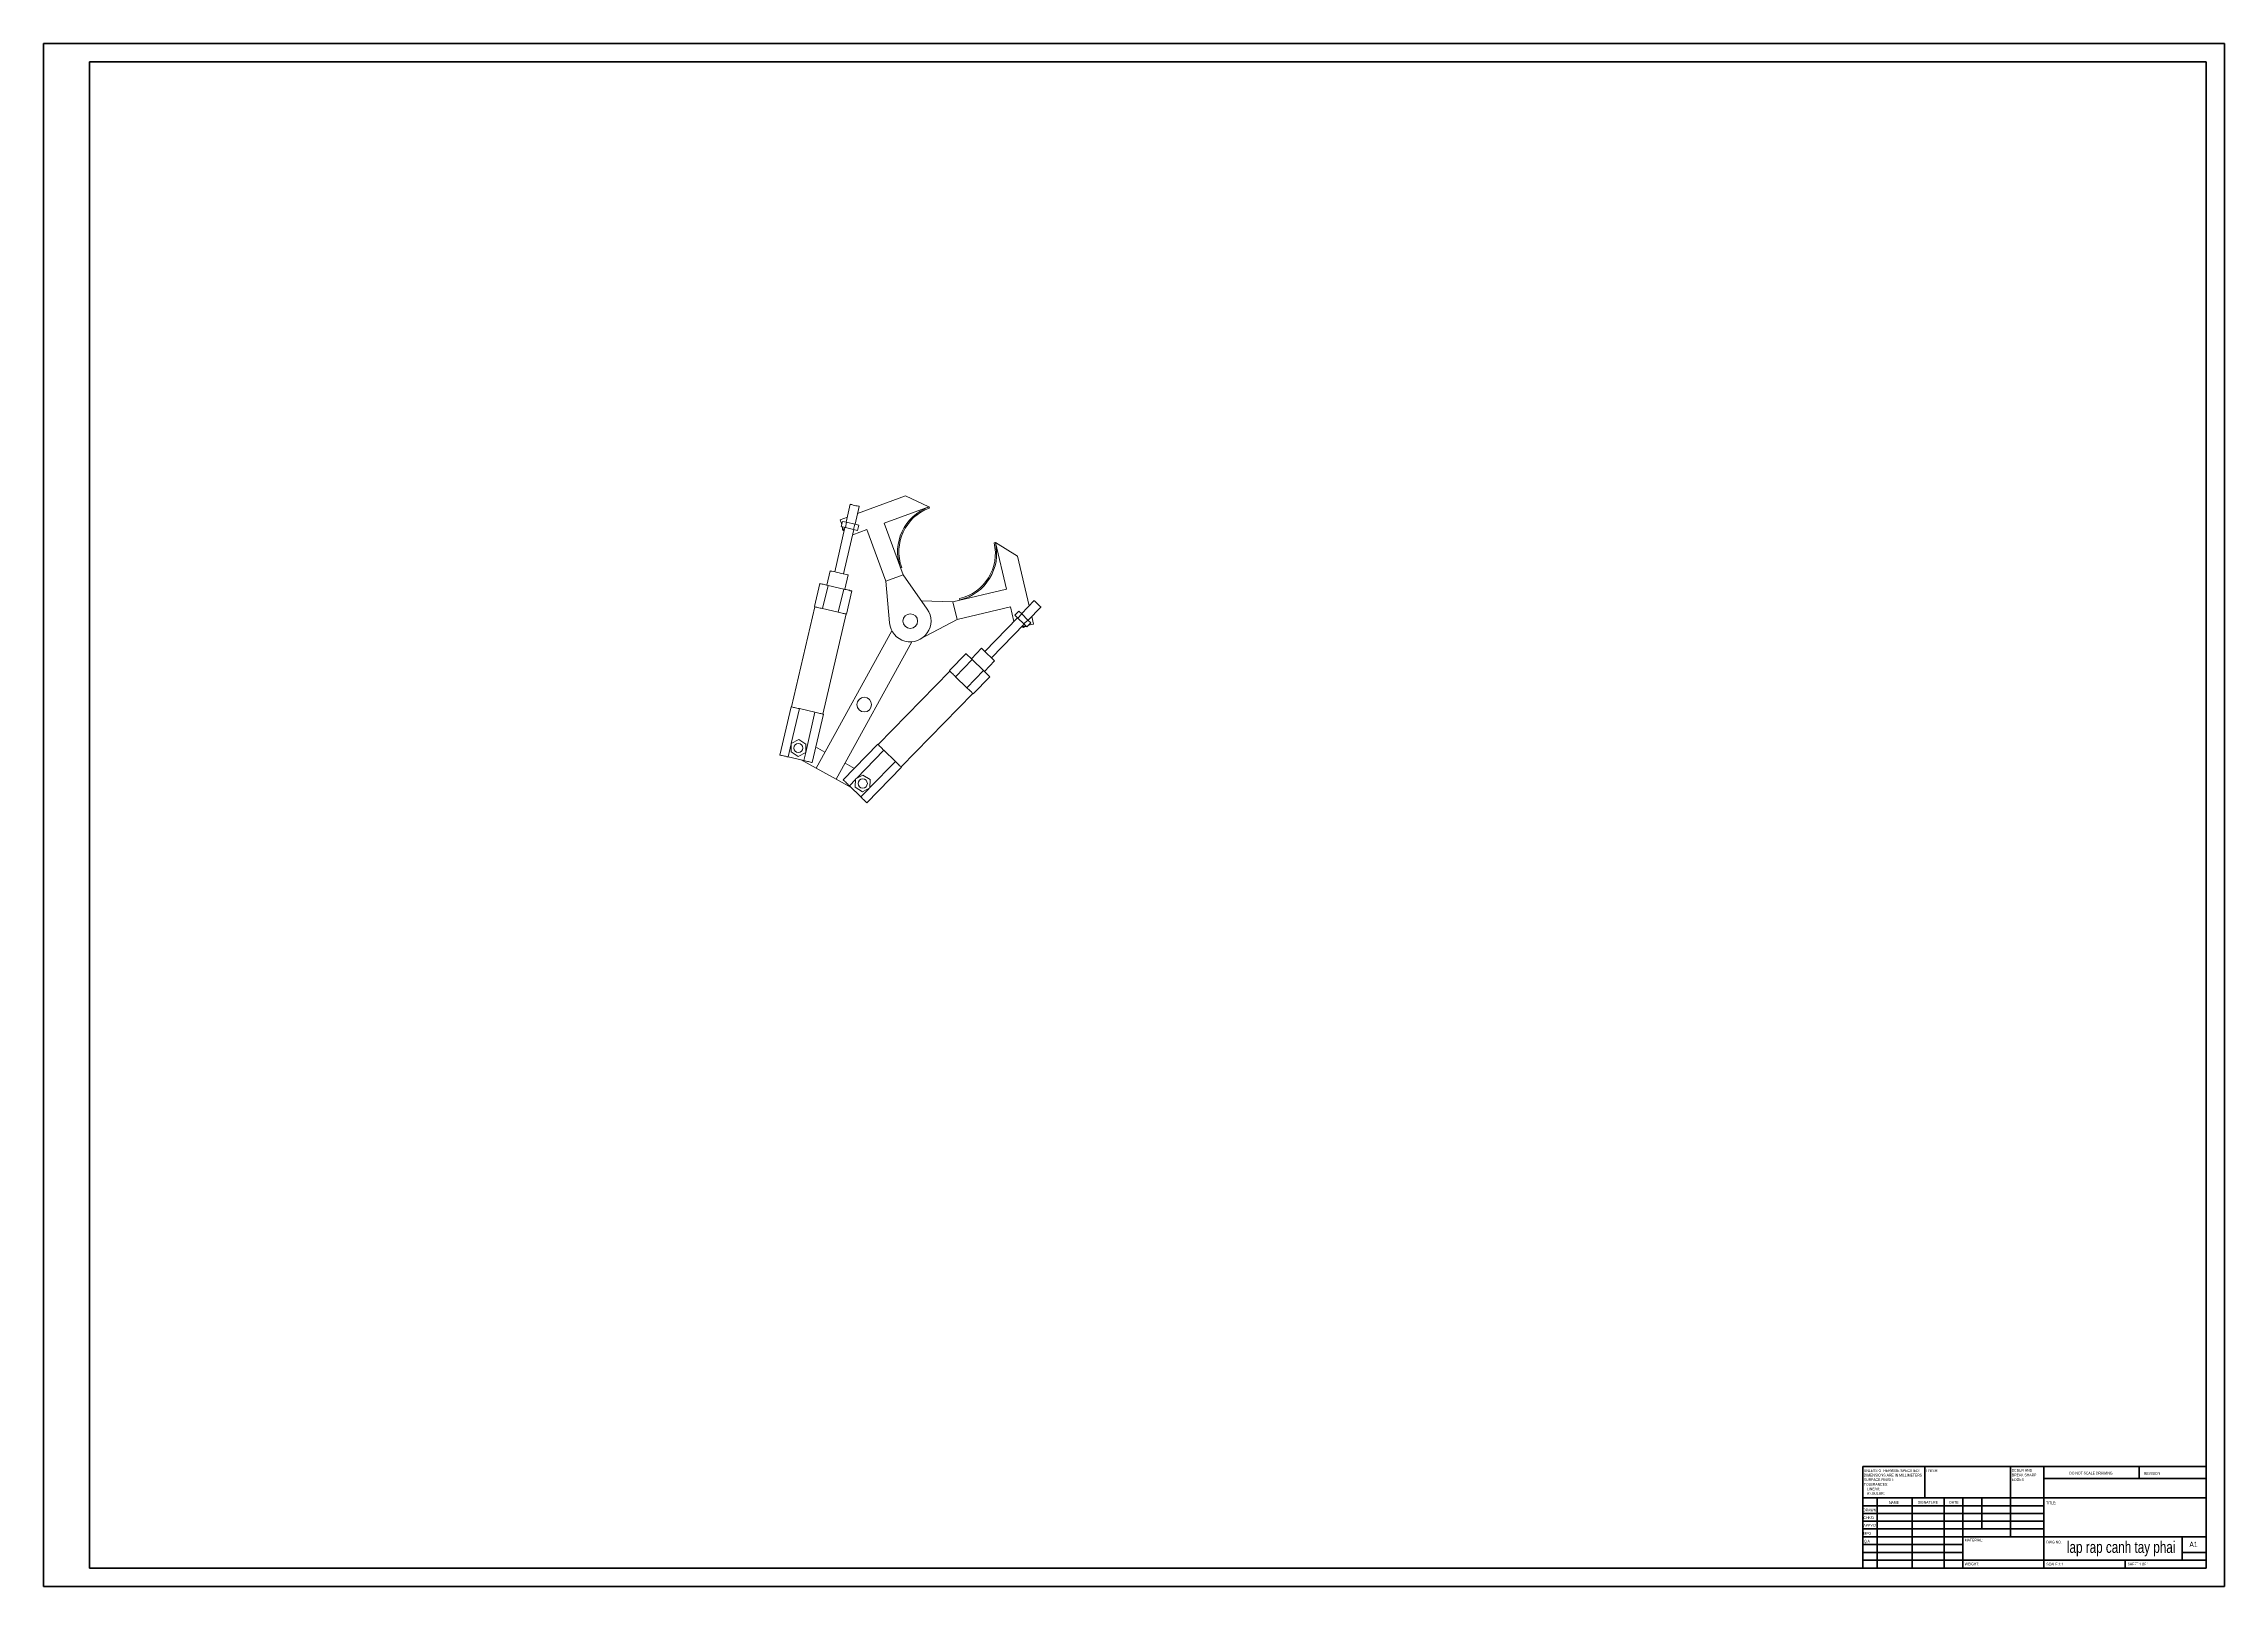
# Model space of a CAD drawing. Header units: millimetres. Extents: x 0 to 1189, y 0 to 841.
import ezdxf

# ---------------------------------------------------------------- set-up
doc = ezdxf.new("R2010")
doc.units = ezdxf.units.MM
doc.styles.add('SLDTEXTSTYLE0', font='TXT', dxfattribs={"width": 0.75})
doc.styles.add('SLDTEXTSTYLE1', font='TXT', dxfattribs={"width": 0.6875})

# ---------------------------------------------------------------- blocks, each defined once
blk = doc.blocks.new('SW_NOTE_0')
at = {"color": 0, "linetype": 'Continuous', "lineweight": 0, "char_height": 1.5, "attachment_point": 1, "style": 'SLDTEXTSTYLE0'}
for s, insert in [('DEBUR AND', (0, 1.9)), ('BREAK SHARP', (0, -0.6)), ('EDGES', (0, -3.1))]:
    blk.add_mtext(s, dxfattribs=dict(at, insert=insert))
blk = doc.blocks.new('SW_NOTE_1')
at = {"color": 0, "linetype": 'Continuous', "lineweight": 0, "char_height": 1.5, "attachment_point": 1, "style": 'SLDTEXTSTYLE0'}
for s, insert in [('UNLESS OTHERWISE SPECIFIED:', (0, 1.9)), ('TOLERANCES:', (0, -5.6)), ('DIMENSIONS ARE IN MILLIMETERS', (0, -0.6)), ('SURFACE FINISH:', (0, -3.1)), ('ANGULAR:', (1.7, -10.6)), ('LINEAR:', (1.7, -8.1))]:
    blk.add_mtext(s, dxfattribs=dict(at, insert=insert))

msp = doc.modelspace()

# ---------------------------------------------------------------- linework, layer by layer
at = {"color": 7, "linetype": 'Continuous', "lineweight": 40}
for p, q in [((0.1, 0.2), (0.1, 841.2)), ((0.1, 841.2), (1189.1, 841.2)), ((1189.1, 0.2), (1189.1, 841.2)), ((25.1, 10.2), (25.1, 831.2)), ((25.1, 831.2), (1179.1, 831.2)), ((1179.1, 10.2), (1179.1, 831.2)), ((991.9, 65.5), (1179.1, 65.5)), ((991.9, 65.5), (991.9, 10.2)), ((1025.7, 48.5), (1025.7, 65.5)), ((1072.5, 65.5), (1072.5, 27.2)), ((1090.7, 65.5), (1090.7, 10.2)), ((1142.7, 59.1), (1142.7, 65.5)), ((1179.1, 65.5), (1179.1, 10.2)), ((1179.1, 48.5), (991.9, 48.5)), ((999.7, 48.5), (999.7, 10.2)), ((1018.9, 48.5), (1018.9, 10.2)), ((1036.3, 48.5), (1036.3, 10.2)), ((1046.5, 10.2), (1046.5, 48.5)), ((1056.9, 31.5), (1056.9, 48.5)), ((1179.1, 59.1), (1090.7, 59.1)), ((1090.7, 44.2), (991.9, 44.2)), ((1090.7, 40), (991.9, 40)), ((1090.7, 35.7), (991.9, 35.7)), ((1090.7, 31.5), (991.9, 31.5)), ((1046.5, 27.2), (991.9, 27.2)), ((1046.5, 27.2), (1179.1, 27.2)), ((1166.1, 14.5), (1166.1, 27.2)), ((1046.5, 23), (991.9, 23)), ((1046.5, 18.7), (991.9, 18.7)), ((991.9, 14.5), (1179.1, 14.5)), ((1134.9, 10.2), (1134.9, 14.5)), ((1179.1, 18.7), (1166.1, 18.7)), ((0.1, 0.2), (1189.1, 0.2)), ((25.1, 10.2), (1179.1, 10.2))]:
    msp.add_line(p, q, dxfattribs=at)
at = {"color": 7, "linetype": 'Continuous', "lineweight": 15}
for p, q in [((470, 594.7), (443.9, 585.1)), ((482.8, 588.7), (470, 594.7)), ((438.3, 583.1), (434.3, 581.6)), ((439.9, 590.1), (437.7, 580.3)), ((442.5, 579.2), (444.8, 588.9)), ((444.7, 589), (444.8, 588.9)), ((482.8, 588.7), (458.4, 579.8)), ((482.8, 588.7), (483, 588.1)), ((437, 577.4), (431.4, 553.3)), ((434.3, 581.6), (435.2, 579.1)), ((434.9, 577.9), (435.6, 580.8)), ((437.2, 577.4), (434.9, 577.9)), ((435.2, 577.8), (435.7, 577.1)), ((437.8, 580.3), (435.6, 580.8)), ((435.7, 576.1), (435.7, 577.7)), ((435.7, 577.7), (436.5, 575.5)), ((436.5, 575.6), (435.7, 576.1)), ((436.2, 552.1), (441.9, 576.3)), ((437.2, 577.4), (437.8, 580.3)), ((441.7, 576.3), (437.2, 577.4)), ((442.3, 579.2), (437.8, 580.3)), ((449, 576.3), (441.2, 573.5)), ((441.7, 576.3), (442.3, 579.2)), ((443.9, 575.8), (441.7, 576.3)), ((444.6, 578.7), (442.3, 579.2)), ((443.9, 575.8), (444.6, 578.7)), ((459.3, 548.2), (449, 576.3)), ((458.4, 579.8), (468.7, 551.6)), ((519, 569.2), (518.3, 569.1)), ((519, 569.2), (531, 561.8)), ((519, 569.2), (525, 543.9)), ((531, 561.8), (537.4, 534.7)), ((428.9, 553.8), (427.1, 546)), ((436.9, 543.8), (438.7, 551.6)), ((459.3, 548.2), (468.7, 551.6)), ((461.3, 525.4), (459.3, 548.2)), ((468, 555.6), (467.3, 555.4)), ((468.7, 551.6), (481.8, 532.9)), ((423.2, 546.9), (420.3, 534.3)), ((427.8, 545.9), (424.8, 533.2)), ((427.8, 545.9), (436.3, 543.9)), ((436.3, 543.9), (433.3, 531.2)), ((440.8, 542.9), (437.8, 530.2)), ((495.8, 537), (478.6, 537.5)), ((525, 543.9), (495.8, 537)), ((498.1, 527.3), (495.8, 537)), ((499.5, 538.6), (499.7, 538)), ((540.2, 537.6), (533.2, 530.4)), ((420.5, 534.2), (407.9, 479.7)), ((424.8, 533.2), (433.3, 531.2)), ((424.9, 475.7), (437.6, 530.3)), ((477.9, 516.5), (498.1, 527.3)), ((498.1, 527.3), (527.3, 534.2)), ((531.1, 528.2), (513.3, 509.9)), ((516.8, 506.4), (534.7, 524.8)), ((527.3, 534.2), (529.1, 526.2)), ((531.7, 531.9), (529.6, 529.7)), ((529.6, 529.7), (531.3, 528.1)), ((533.4, 530.3), (531.3, 528.1)), ((531.3, 528.1), (534.6, 524.9)), ((531.7, 531.9), (533.4, 530.3)), ((535.6, 523.9), (533.3, 523.3)), ((533.4, 530.3), (536.7, 527)), ((533.5, 523.4), (534.3, 523)), ((536, 523.4), (534.3, 523.5)), ((534.3, 523), (535.1, 523.5)), ((536.7, 527), (534.6, 524.9)), ((534.6, 524.9), (536.2, 523.3)), ((538.3, 525.4), (536.2, 523.3)), ((536.7, 527), (538.3, 525.4)), ((536.8, 526.9), (543.8, 534.1)), ((539.8, 524.8), (537.1, 524.2)), ((538.8, 528.9), (539.8, 524.8)), ((462.6, 521.2), (421.3, 446.2)), ((473.5, 515.2), (432.2, 440.2)), ((511.5, 511.6), (505.9, 505.9)), ((503, 508.7), (494, 499.4)), ((506.3, 505.5), (497.3, 496.1)), ((506.3, 505.5), (512.6, 499.4)), ((513.1, 498.9), (518.6, 504.7)), ((494.1, 499.2), (455.1, 459.1)), ((497.3, 496.1), (503.5, 490.1)), ((512.6, 499.4), (503.5, 490.1)), ((515.9, 496.1), (506.8, 486.8)), ((407.6, 479.7), (401.5, 453.4)), ((412.2, 478.7), (407.7, 459.7)), ((412.2, 478.7), (420.6, 476.7)), ((420.6, 476.7), (415.6, 454.8)), ((425.2, 475.6), (419.1, 449.3)), ((467.6, 446.9), (506.7, 487)), ((407.7, 459.6), (406, 452.4)), ((406, 452.4), (414.5, 450.4)), ((407.7, 459.7), (407.6, 455.1)), ((407.6, 455.1), (411.5, 452.6)), ((411.8, 461.8), (407.7, 459.7)), ((411.5, 452.6), (415.6, 454.8)), ((415.7, 459.4), (411.8, 461.8)), ((415.6, 454.8), (414.5, 450.4)), ((415.6, 454.8), (415.7, 459.4)), ((426.1, 455), (421, 457.8)), ((454.9, 459.3), (436, 439.9)), ((458.2, 456), (443.2, 440.6)), ((458.2, 456), (464.5, 449.9)), ((421.3, 446.2), (413.1, 450.7)), ((432.2, 440.2), (421.3, 446.2)), ((440.4, 435.7), (432.2, 440.2)), ((442.1, 446.1), (437.1, 448.9)), ((442.8, 440.1), (439.4, 436.7)), ((442.8, 440.4), (442.6, 435.8)), ((446.8, 442.5), (442.8, 440.4)), ((450.8, 440.1), (446.8, 442.5)), ((467.8, 446.7), (448.9, 427.4)), ((464.5, 449.9), (450.6, 435.7)), ((450.6, 435.5), (450.8, 440.1)), ((439.4, 436.7), (445.6, 430.6)), ((442.6, 435.8), (446.5, 433.3)), ((450.2, 435.2), (445.6, 430.6)), ((446.5, 433.3), (450.6, 435.5))]:
    msp.add_line(p, q, dxfattribs=at)
at = {"color": 7, "linetype": 'Continuous', "lineweight": 15, "flags": 128}
for points in [[(439.9, 590.1), (440, 590), (440.2, 590), (440.7, 589.9), (441.4, 589.7), (442.2, 589.5), (443, 589.3), (443.7, 589.2), (444.3, 589), (444.7, 589)], [(428.9, 553.8), (429, 553.8), (429.3, 553.7), (429.9, 553.6), (430.7, 553.4), (431.6, 553.2), (432.7, 552.9), (433.8, 552.7)], [(433.8, 552.7), (434.9, 552.4), (436, 552.2), (436.9, 552), (437.7, 551.8), (438.3, 551.6), (438.6, 551.6), (438.7, 551.6)], [(423.2, 546.9), (423.6, 546.8), (424.1, 546.7), (424.6, 546.6), (425.1, 546.5), (425.7, 546.4), (426.4, 546.2), (427, 546), (427.8, 545.9)], [(436.3, 543.9), (437, 543.7), (437.6, 543.6), (438.3, 543.4), (438.9, 543.3), (439.4, 543.2), (439.9, 543), (440.4, 542.9), (440.8, 542.9)], [(540.2, 537.6), (540.2, 537.5), (540.4, 537.4), (540.7, 537.1), (541.2, 536.6), (541.8, 536), (542.3, 535.5), (542.9, 534.9), (543.3, 534.5), (543.7, 534.2), (543.8, 534.1), (543.8, 534.1)], [(420.3, 534.3), (420.7, 534.2), (421.1, 534.1), (421.6, 534), (422.2, 533.8), (422.8, 533.7), (423.4, 533.5), (424.1, 533.4), (424.8, 533.2)], [(433.3, 531.2), (434, 531.1), (434.7, 530.9), (435.4, 530.8), (436, 530.6), (436.5, 530.5), (437, 530.4), (437.4, 530.3), (437.8, 530.2)], [(511.5, 511.6), (511.5, 511.6), (511.8, 511.3), (512.2, 510.9), (512.7, 510.4), (513.4, 509.7), (514.2, 508.9), (515, 508.1)], [(503, 508.7), (503.3, 508.4), (503.6, 508.1), (504, 507.7), (504.4, 507.3), (504.8, 506.9), (505.3, 506.5), (505.8, 506), (506.3, 505.5)], [(515, 508.1), (515.9, 507.3), (516.7, 506.6), (517.4, 505.9), (517.9, 505.3), (518.3, 504.9), (518.6, 504.7), (518.6, 504.7)], [(494, 499.4), (494.2, 499.1), (494.6, 498.8), (494.9, 498.4), (495.3, 498), (495.8, 497.6), (496.2, 497.1), (496.7, 496.7), (497.3, 496.1)], [(503.5, 490.1), (504, 489.5), (504.6, 489.1), (505, 488.6), (505.5, 488.2), (505.9, 487.8), (506.2, 487.4), (506.6, 487.1), (506.8, 486.8)], [(512.6, 499.4), (513.1, 498.9), (513.6, 498.4), (514.1, 497.9), (514.5, 497.5), (514.9, 497.1), (515.3, 496.7), (515.6, 496.4), (515.9, 496.1)], [(407.6, 479.7), (408, 479.6), (408.5, 479.5), (409, 479.4), (409.5, 479.3), (410.1, 479.1), (410.8, 479), (411.4, 478.8), (412.2, 478.7)], [(420.6, 476.7), (421.4, 476.5), (422, 476.4), (422.7, 476.2), (423.3, 476.1), (423.8, 476), (424.3, 475.8), (424.8, 475.7), (425.2, 475.6)], [(401.5, 453.4), (401.9, 453.3), (402.4, 453.2), (402.8, 453.1), (403.4, 453), (404, 452.8), (404.6, 452.7), (405.3, 452.5), (406, 452.4)], [(454.9, 459.3), (455.2, 459), (455.5, 458.7), (455.9, 458.3), (456.3, 457.9), (456.7, 457.5), (457.2, 457), (457.7, 456.5), (458.2, 456)], [(414.5, 450.4), (415.3, 450.2), (415.9, 450.1), (416.6, 449.9), (417.2, 449.8), (417.7, 449.7), (418.2, 449.5), (418.7, 449.4), (419.1, 449.3)], [(464.5, 449.9), (465, 449.4), (465.5, 448.9), (466, 448.5), (466.4, 448), (466.8, 447.6), (467.2, 447.3), (467.5, 447), (467.8, 446.7)], [(436, 439.9), (436.3, 439.6), (436.7, 439.3), (437, 439), (437.4, 438.6), (437.9, 438.1), (438.3, 437.7), (438.8, 437.2), (439.4, 436.7)], [(445.6, 430.6), (446.1, 430.1), (446.6, 429.6), (447.1, 429.1), (447.6, 428.7), (448, 428.3), (448.3, 427.9), (448.7, 427.6), (448.9, 427.4)]]:
    msp.add_lwpolyline(points, dxfattribs=at)
at = {"color": 7, "linetype": 'Continuous', "lineweight": 15}
for centre, radius in [((472.6, 526.4), 4), ((447.5, 480.9), 4), ((411.6, 457.2), 2.5), ((446.7, 437.9), 2.5)]:
    msp.add_circle(centre, radius, dxfattribs=at)
for centre, radius, start, end in [((491.7, 564.3), 26, 110.0957, 200.0957), ((491.7, 564.3), 25.3, 110.0957, 200.0957), ((493.7, 563.3), 25.3, 283.3083, 13.3083), ((493.7, 563.3), 26, 283.3083, 13.3083), ((472.6, 526.4), 11.3, 185.1142, 35.0771)]:
    msp.add_arc(centre, radius, start, end, dxfattribs=at)

# ---------------------------------------------------------------- block references
at = {"color": 7, "linetype": 'Continuous', "lineweight": 0}
for name, p in [('SW_NOTE_1', (992.5, 62.2)), ('SW_NOTE_0', (1073.2, 62.3))]:
    msp.add_blockref(name, p, dxfattribs=at)

# ---------------------------------------------------------------- texts
for s, insert, char_height, attachment_point, style in [('FINISH:', (1026.3, 64.1), 1.5, 1, 'SLDTEXTSTYLE0'), ('DO NOT SCALE DRAWING', (1104.5, 62.7), 1.5, 1, 'SLDTEXTSTYLE0'), ('REVISION', (1145.2, 62.5), 1.5, 1, 'SLDTEXTSTYLE0'), ('DRAWN', (992.1, 42.6), 1.5, 1, 'SLDTEXTSTYLE0'), ("CHK'D", (992.3, 38.4), 1.5, 1, 'SLDTEXTSTYLE0'), ('NAME', (1006.2, 46.7), 1.5, 1, 'SLDTEXTSTYLE0'), ('SIGNATURE', (1021.9, 46.8), 1.5, 1, 'SLDTEXTSTYLE0'), ('DATE', (1039.1, 46.8), 1.5, 1, 'SLDTEXTSTYLE0'), ('TITLE:', (1091.8, 46.5), 1.5, 1, 'SLDTEXTSTYLE0'), ("APPV'D", (992.3, 34.3), 1.5, 1, 'SLDTEXTSTYLE0'), ('MFG', (992.3, 29.9), 1.5, 1, 'SLDTEXTSTYLE0'), ('Q.A', (992.5, 25.6), 1.5, 1, 'SLDTEXTSTYLE0'), ('MATERIAL:', (1047.5, 26.2), 1.5, 1, 'SLDTEXTSTYLE0'), ('DWG NO.', (1092, 25.1), 1.5, 1, 'SLDTEXTSTYLE0'), ('lap rap canh tay phai', (1132.8, 24.8), 6.35, 2, 'SLDTEXTSTYLE0'), ('A1', (1170, 24.5), 2.91, 1, 'SLDTEXTSTYLE0'), ('WEIGHT:', (1047.5, 13.2), 1.5, 1, 'SLDTEXTSTYLE0'), ('SCALE:1:1', (1092, 13.1), 1.5, 1, 'SLDTEXTSTYLE0'), ('SHEET 1 OF 1', (1136.4, 13.1), 1.5, 1, 'SLDTEXTSTYLE1')]:
    msp.add_mtext(s, dxfattribs=dict(at, insert=insert, char_height=char_height, attachment_point=attachment_point, style=style))

doc.saveas('drawing.dxf')
